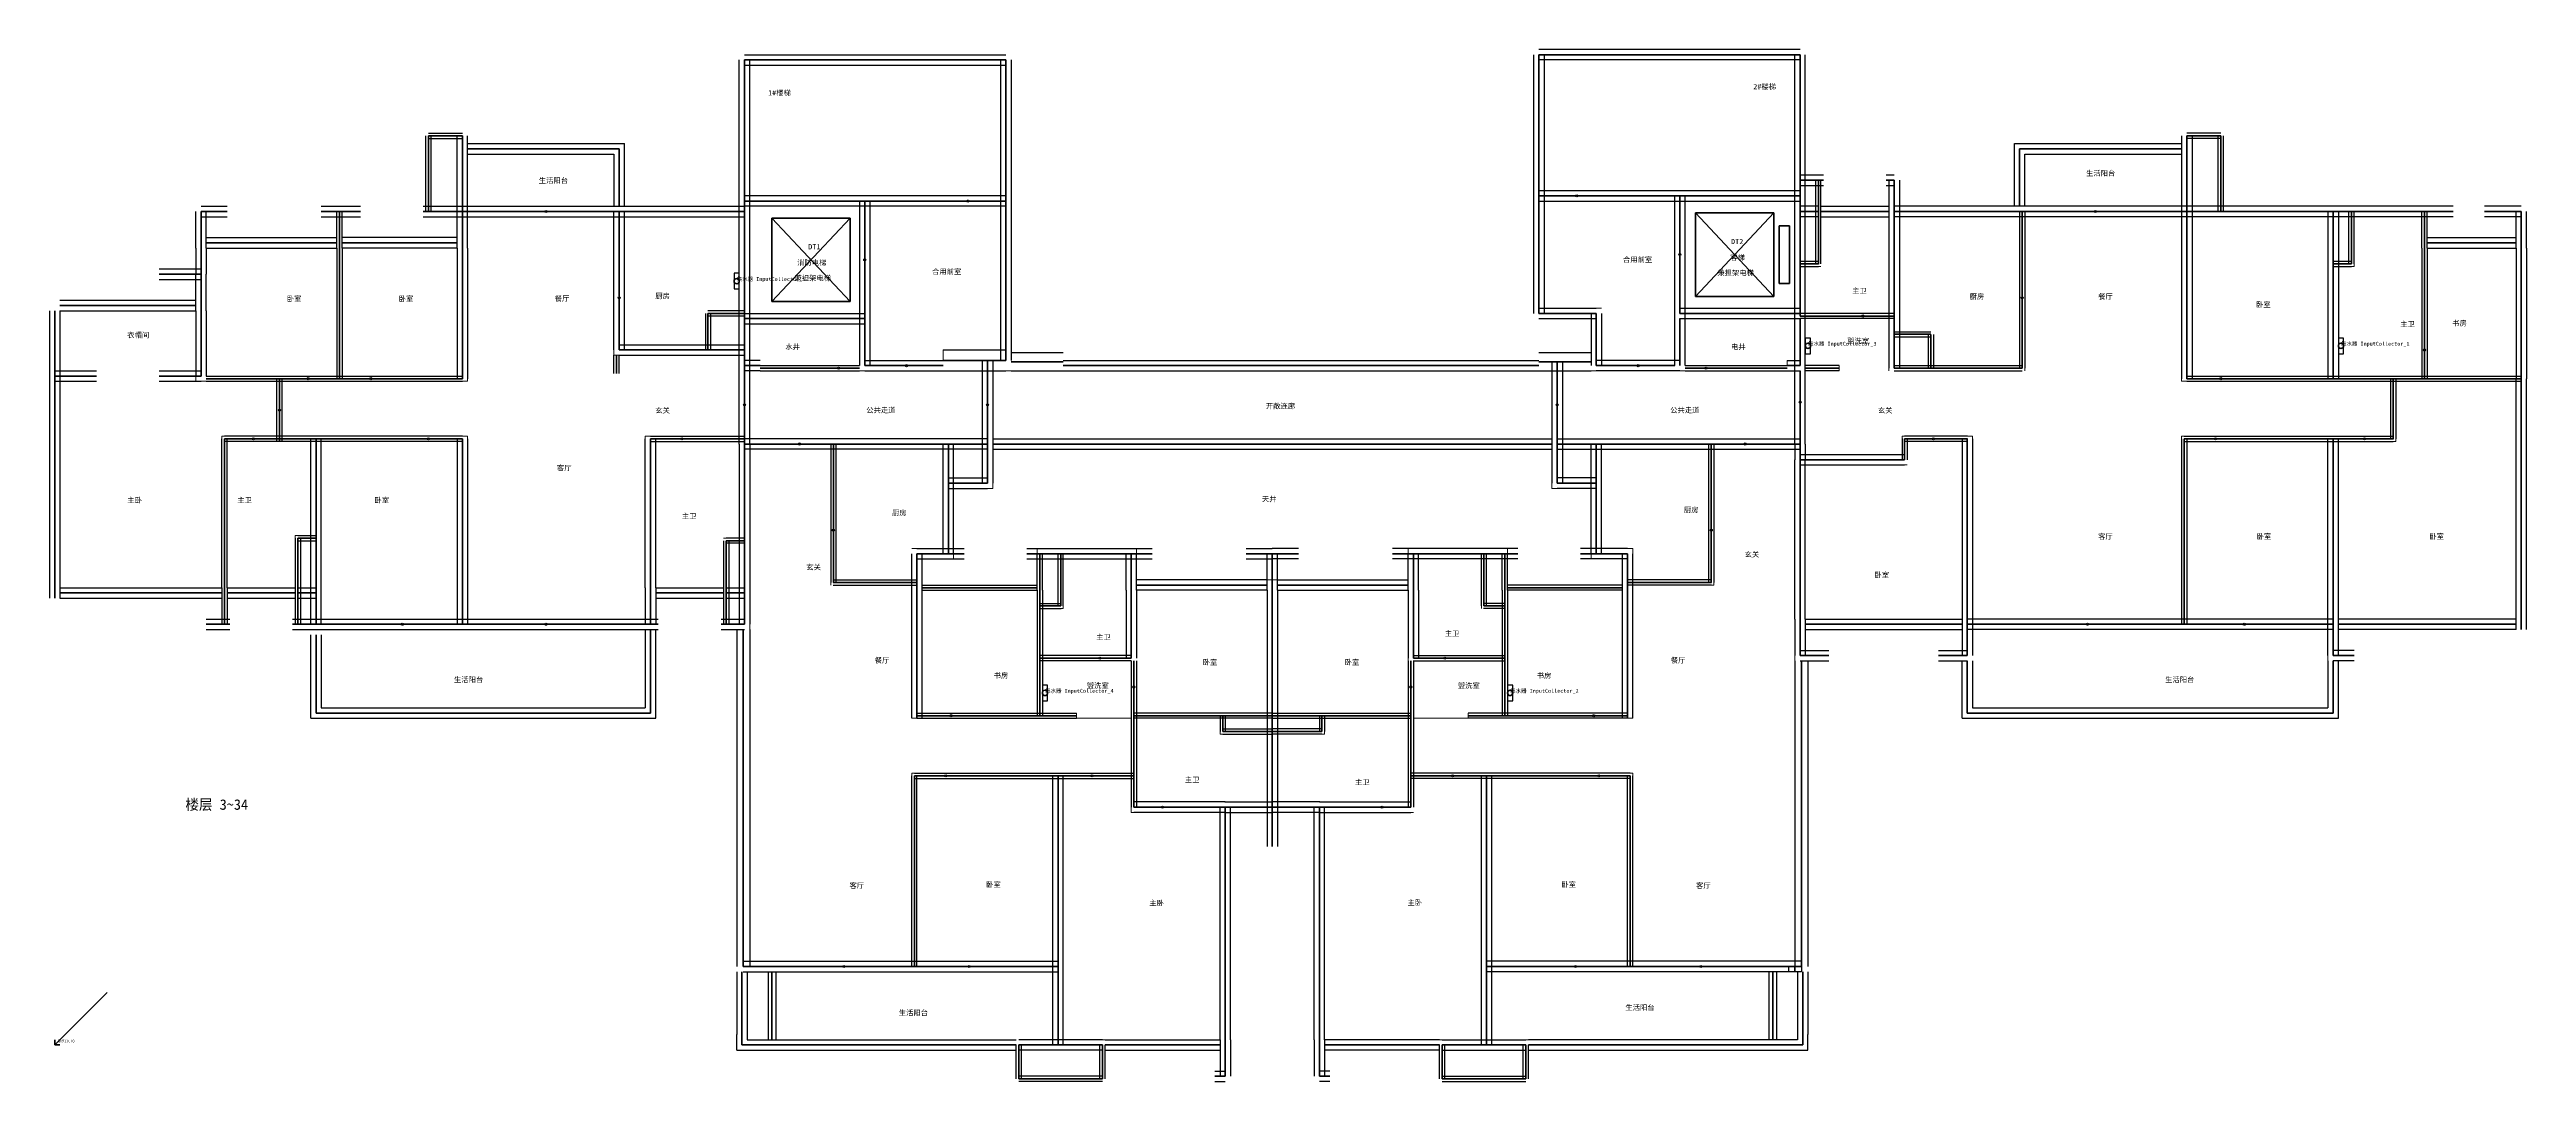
# Model space of a CAD drawing. Header units: metres. Extents: x -2 to 4946, y -14 to 381.
# Drawn here: x 3998 to 4946, y -14 to 381 of the extents above; entities that cross this region are included whole.
import ezdxf

# ---------------------------------------------------------------- set-up
doc = ezdxf.new("R2010")
doc.units = ezdxf.units.M
for name, color, linetype in [('COLLECTORS', 6, 'Continuous'), ('DOORS', 2, 'Continuous'), ('HEATING_PIPES', 5, 'Continuous'), ('ROOMS', 4, 'Continuous'), ('TEXT', 7, 'Continuous'), ('WALLS', 1, 'Continuous')]:
    doc.layers.add(name, color=color, linetype=linetype)

# ---------------------------------------------------------------- blocks, each defined once
blk = doc.blocks.new('FLOOR_3~34')
at = {"color": 2, "lineweight": 35}
for q in [(0, 2), (2, 0)]:
    blk.add_line((0, 0), q, dxfattribs=at)
at = {"layer": 'COLLECTORS', "lineweight": 25}
for p, q in [((262, 295.34), (260.01, 295.34)), ((260.01, 295.34), (260.01, 289.34)), ((262, 289.34), (262, 295.34)), ((260.01, 289.34), (262, 289.34)), ((671.99, 270.57), (670, 270.57)), ((670, 270.57), (670, 264.57)), ((671.99, 264.57), (671.99, 270.57)), ((875.99, 270.57), (874, 270.57)), ((874, 270.57), (874, 264.57)), ((875.99, 264.57), (875.99, 270.57)), ((670, 264.57), (671.99, 264.57)), ((874, 264.57), (875.99, 264.57)), ((379.99, 137.71), (378, 137.71)), ((378, 137.71), (378, 131.72)), ((379.99, 131.72), (379.99, 137.71)), ((557.99, 137.71), (556, 137.71)), ((556, 137.71), (556, 131.72)), ((557.99, 131.72), (557.99, 137.71)), ((378, 131.72), (379.99, 131.72)), ((556, 131.72), (557.99, 131.72))]:
    blk.add_line(p, q, dxfattribs=at)
at = {"layer": 'COLLECTORS', "lineweight": 35}
for centre in [(261, 292.34), (671, 267.57), (875, 267.57), (379, 134.72), (557, 134.72)]:
    blk.add_circle(centre, 1, dxfattribs=at)
at = {"layer": 'DOORS', "color": 2, "lineweight": 35}
for p, q in [((359.98, 323), (338.98, 323)), ((572, 325), (593, 325)), ((170, 319), (206, 319)), ((622, 291.5), (622, 313.5)), ((802, 319), (760, 319)), ((310, 311.47), (310, 289.47)), ((216, 270), (216, 302)), ((753, 302), (753, 270)), ((700, 279), (684, 279)), ((907, 274), (907, 258)), ((264, 234), (264, 256)), ((292, 259), (308, 259)), ((314.01, 260), (338.01, 260)), ((357, 256), (357, 234)), ((575, 256), (575, 234)), ((618.01, 260), (594.01, 260)), ((624, 259), (640, 259)), ((668, 235), (668, 257)), ((86, 234), (86, 252)), ((88, 255), (106, 255)), ((112, 255), (130, 255)), ((820, 255), (838, 255)), ((84, 232), (68, 232)), ((152, 232), (134, 232)), ((232, 232), (248, 232)), ((296, 230), (274, 230)), ((636, 230), (658, 230)), ((728, 232), (710, 232)), ((818, 232), (836, 232)), ((875, 232), (893, 232)), ((298, 213), (298, 181)), ((634, 213), (634, 181)), ((115, 161), (151, 161)), ((164, 161), (212, 161)), ((806, 161), (750, 161)), ((856, 161), (820, 161)), ((408, 148), (392, 148)), ((413, 146), (413, 128)), ((519, 146), (519, 128)), ((524, 148), (540, 148)), ((334, 126), (352, 126)), ((598, 126), (580, 126)), ((332, 103), (350, 103)), ((388, 103), (406, 103)), ((544, 103), (526, 103)), ((600, 103), (582, 103)), ((432, 91), (416, 91)), ((500, 91), (516, 91)), ((278, 30), (326, 30)), ((332, 30), (368, 30)), ((600, 30), (564, 30)), ((654, 30), (606, 30))]:
    blk.add_line(p, q, dxfattribs=at)
at = {"layer": 'DOORS', "color": 2}
for centre in [(349.48, 323), (582.5, 325), (188, 319), (781, 319), (310, 300.47), (622, 302.5), (216, 286), (753, 286), (692, 279), (907, 266), (300, 259), (326.01, 260), (606.01, 260), (632, 259), (97, 255), (121, 255), (829, 255), (86, 243), (264, 245), (357, 245), (575, 245), (668, 246), (76, 232), (143, 232), (240, 232), (285, 230), (647, 230), (719, 232), (827, 232), (884, 232), (298, 197), (634, 197), (133, 161), (188, 161), (778, 161), (838, 161), (400, 148), (532, 148), (413, 137), (519, 137), (343, 126), (589, 126), (341, 103), (397, 103), (535, 103), (591, 103), (424, 91), (508, 91), (302, 30), (350, 30), (582, 30), (630, 30)]:
    blk.add_circle(centre, 0.4, dxfattribs=at)
at = {"layer": 'HEATING_PIPES', "lineweight": 30}
blk.add_line((0, 0), (20, 20), dxfattribs=at)
at = {"layer": 'ROOMS', "color": 4, "lineweight": 20}
for points in [[(266, 325), (362, 325), (362, 375), (266, 375)], [(570, 327), (570, 377), (666, 377), (666, 327)], [(214, 321), (214, 341), (158, 341), (158, 321)], [(754, 341), (814, 341), (814, 321), (754, 321)], [(592, 262), (620, 262), (620, 323), (570, 323), (569.99, 282), (592, 282)], [(624, 282), (624, 323), (666, 323), (666, 282)], [(624, 282), (624, 323), (666, 323), (666, 282)], [(624, 282), (624, 323), (666, 323), (666, 282)], [(87, 233), (158, 233), (158, 163), (226, 163), (226, 233), (262, 233), (262, 264), (214, 264), (214, 317), (158, 317), (158, 254), (87, 254)], [(87, 233), (158, 233), (158, 163), (226, 163), (226, 233), (262, 233), (262, 264), (214, 264), (214, 317), (158, 317), (158, 254), (87, 254)], [(87, 233), (158, 233), (158, 163), (226, 163), (226, 233), (262, 233), (262, 264), (214, 264), (214, 317), (158, 317), (158, 254), (87, 254)], [(218, 268), (218, 317), (262, 317), (262, 268)], [(308, 280), (308, 321), (266, 321), (266, 280)], [(308, 280), (308, 321), (266, 321), (266, 280)], [(308, 280), (308, 321), (266, 321), (266, 280)], [(340, 262), (340, 266), (362, 266), (362, 321), (312, 321), (312, 262)], [(754, 258), (754, 317), (814, 317), (814, 254), (894, 254), (894, 233), (814, 233), (814, 163), (734, 163), (734, 233), (707, 233), (707, 226), (670, 226), (670, 258)], [(754, 258), (754, 317), (814, 317), (814, 254), (894, 254), (894, 233), (814, 233), (814, 163), (734, 163), (734, 233), (707, 233), (707, 226), (670, 226), (670, 258)], [(754, 258), (754, 317), (814, 317), (814, 254), (894, 254), (894, 233), (814, 233), (814, 163), (734, 163), (734, 233), (707, 233), (707, 226), (670, 226), (670, 258)], [(675.98, 317), (702, 317), (702, 280), (670, 280), (670, 298), (675.99, 298)], [(706, 260), (706, 317), (752, 317), (752, 260)], [(870, 256), (870, 317), (818, 317), (818, 256)], [(874, 256), (906, 256), (906, 317), (880, 317), (880, 298), (874, 298)], [(108, 256), (108, 305), (58, 305), (58, 256)], [(154, 256), (154, 305), (110, 305), (110, 256)], [(942, 256), (942, 305), (908, 305), (908, 256)], [(2, 281), (54, 281), (54, 254), (85, 254), (85, 233), (64, 233), (64, 175), (2, 175)], [(2, 281), (54, 281), (54, 254), (85, 254), (85, 233), (64, 233), (64, 175), (2, 175)], [(270.01, 260), (308, 260), (308, 276), (266, 276), (266, 262), (270.01, 262)], [(663, 260), (663, 262), (666, 262), (666, 278), (624, 278), (624, 260)], [(702, 258), (702, 278), (670, 278), (670, 260), (682.9, 260), (682.9, 258)], [(355, 232), (355, 258), (266, 258), (266, 232)], [(359, 258), (573, 258), (573, 232), (359, 232)], [(577, 258), (666, 258), (666, 232), (577, 232)], [(874, 163), (874, 231), (896, 231), (896, 254), (942, 254), (942, 163)], [(92, 175), (92, 195), (98, 195), (98, 231), (66, 231), (66, 175)], [(154, 163), (154, 231), (102, 231), (102, 163)], [(256, 194), (262, 194), (262, 231), (230, 231), (230, 175), (256, 175)], [(297, 176), (297, 228), (266, 228), (266, 32), (328, 32), (328, 104), (412, 104), (412, 125), (328, 125), (328, 176)], [(297, 176), (297, 228), (266, 228), (266, 32), (328, 32), (328, 104), (412, 104), (412, 125), (328, 125), (328, 176)], [(297, 176), (297, 228), (266, 228), (266, 32), (328, 32), (328, 104), (412, 104), (412, 125), (328, 125), (328, 176)], [(328, 190), (340, 190), (340, 228), (299, 228), (299, 178), (328, 178)], [(588, 186), (588, 213), (573, 213), (573, 228), (359, 228), (359, 213), (344, 213), (344, 186), (332, 186), (332, 176), (376, 176), (376, 190), (414, 190), (414, 178), (518, 178), (518, 190), (556, 190), (556, 176), (600, 176), (600, 186)], [(666, 32), (666, 228), (635, 228), (635, 176), (604, 176), (604, 125), (520, 125), (520, 104), (604, 104), (604, 32)], [(666, 32), (666, 228), (635, 228), (635, 176), (604, 176), (604, 125), (520, 125), (520, 104), (604, 104), (604, 32)], [(666, 32), (666, 228), (635, 228), (635, 176), (604, 176), (604, 125), (520, 125), (520, 104), (604, 104), (604, 32)], [(633, 178), (633, 228), (592, 228), (592, 190), (604, 190), (604, 178)], [(709, 231), (730, 231), (730, 163), (670, 163), (670, 222), (709, 222)], [(816, 231), (870, 231), (870, 163), (816, 163)], [(378, 167), (386, 167), (386, 186), (410, 186), (410, 149), (378, 149)], [(546, 167), (546, 186), (522, 186), (522, 149), (554, 149), (554, 167)], [(376, 127), (376, 174), (332, 174), (332, 127)], [(414, 127), (464, 127), (464, 174), (414, 174)], [(518, 127), (518, 174), (468, 174), (468, 127)], [(556, 127), (600, 127), (600, 174), (556, 174)], [(102, 129), (226, 129), (226, 159), (102, 159)], [(734, 129), (870, 129), (870, 159), (734, 159)], [(412, 125), (412, 147), (378, 147), (378, 127), (391, 127), (391, 125)], [(519.95, 147), (554, 147), (554, 127), (541, 127), (541, 125), (519.95, 125)], [(414, 125), (445.98, 125), (446, 119), (464, 119), (464, 93), (414, 93)], [(468, 119), (486, 119), (486.02, 125), (518, 125), (518, 93), (468, 93)], [(330, 32), (382, 32), (382, 102), (330, 102)], [(386, 2), (446, 2), (446, 89), (412, 89), (412, 102), (386, 102)], [(520, 102), (546, 102), (546, 2), (486, 2), (486, 89), (520, 89)], [(602, 32), (602, 102), (550, 102), (550, 32)], [(276, 2), (276, 28), (382, 28), (382, 2)], [(550, 2), (656, 2), (656, 28), (550, 28)]]:
    blk.add_lwpolyline(points, dxfattribs=at)
at = {"layer": 'WALLS', "lineweight": 25}
for p, q in [((668, 381), (568, 381)), ((262, 323), (262, 377)), ((264, 379), (364, 379)), ((264, 375), (364, 375)), ((266, 323), (266, 377)), ((362, 377), (362, 323)), ((366, 377), (366, 323)), ((566, 379), (566, 325)), ((668, 377), (568, 377)), ((570, 379), (570, 325)), ((666, 331), (666, 379)), ((670, 331), (670, 379)), ((142, 319), (142, 348)), ((143, 349), (156, 349)), ((143, 347), (156, 347)), ((144, 319), (144, 348)), ((154, 319), (154, 348)), ((158, 319), (158, 348)), ((158, 345), (218, 345)), ((218, 321), (218, 345)), ((750, 321), (750, 345)), ((750, 345), (814, 345)), ((814, 348), (814, 319)), ((829, 349), (816, 349)), ((829, 347), (816, 347)), ((818, 348), (818, 319)), ((828, 319), (828, 348)), ((830, 319), (830, 348)), ((158, 341), (214, 341)), ((214, 341), (214, 321)), ((668, 333), (674.98, 333)), ((674.98, 333), (677, 333)), ((701, 333), (704, 333)), ((754, 321), (754, 341)), ((754, 341), (814, 341)), ((262, 319), (262, 323)), ((310, 325), (264, 325)), ((266, 319), (266, 323)), ((308, 322.95), (308, 278)), ((364, 325), (310, 325)), ((312, 322.95), (312, 278)), ((362, 323), (362, 262)), ((366, 323), (366, 262)), ((566, 325), (565.99, 280)), ((568, 327), (622, 327)), ((568, 323), (622, 323)), ((570, 325), (569.99, 280)), ((620, 280), (620, 324.65)), ((622, 327), (668, 327)), ((622, 323), (668, 323)), ((624, 280), (624, 324.65)), ((666, 325), (666, 331)), ((666, 319), (666, 325.07)), ((668, 329), (674.98, 329)), ((670, 325), (670, 331)), ((670, 319), (670, 325.07)), ((673.98, 319), (673.98, 331)), ((674.98, 329), (677, 329)), ((675.98, 319), (675.98, 331)), ((701, 329), (704, 329)), ((702, 331), (702, 319)), ((706, 331), (706, 319)), ((54, 305), (54, 319)), ((56, 321), (66, 321)), ((56, 317), (66, 317)), ((58, 305), (58, 319)), ((102, 321), (109, 321)), ((102, 317), (109, 317)), ((108, 305), (108, 319)), ((109, 321), (117, 321)), ((109, 317), (117, 317)), ((110, 305), (110, 319)), ((141, 321), (143, 321)), ((141, 317), (143, 317)), ((143, 321), (156, 321)), ((143, 317), (156, 317)), ((154, 305), (154, 319)), ((156, 321), (216, 321)), ((156, 317), (216, 317)), ((158, 305), (158, 319)), ((214, 266), (214, 319)), ((216, 321), (264, 321)), ((216, 317), (264, 317)), ((218, 266), (218, 319)), ((262, 280), (262, 319)), ((310, 321), (264, 321)), ((266, 280), (266, 319)), ((364, 321), (310, 321)), ((666, 299), (666, 319)), ((674.98, 321), (668, 321)), ((674.98, 317), (668, 317)), ((670, 299), (670, 319)), ((673.99, 298.95), (673.98, 319)), ((675.99, 298.95), (675.98, 319)), ((676, 321), (702, 321)), ((676, 317), (702, 317)), ((702, 319), (702, 279)), ((753, 321), (704, 321)), ((753, 317), (704, 317)), ((706, 319), (706, 279)), ((752, 319), (752, 259)), ((816, 321), (753, 321)), ((816, 317), (753, 317)), ((754, 319), (754, 259)), ((814, 319), (814, 255)), ((829, 321), (816, 321)), ((829, 317), (816, 317)), ((818, 319), (818, 255)), ((872, 321), (829, 321)), ((872, 317), (829, 317)), ((870, 319), (870, 299)), ((879, 321), (872, 321)), ((879, 317), (872, 317)), ((874, 319), (874, 299)), ((878, 298.99), (878, 319)), ((907, 321), (879, 321)), ((907, 317), (879, 317)), ((880, 298.99), (880, 319)), ((906, 305), (906, 319)), ((918, 321), (907, 321)), ((918, 317), (907, 317)), ((908, 305), (908, 319)), ((944, 321), (930, 321)), ((944, 317), (930, 317)), ((942, 305), (942, 319)), ((946, 305), (946, 319)), ((54, 305), (54, 295)), ((58, 309), (108, 309)), ((58, 305), (58, 295)), ((58, 305), (108, 305)), ((108, 305), (108, 255)), ((154, 309), (110, 309)), ((110, 305), (110, 255)), ((154, 305), (110, 305)), ((154, 305), (154.01, 255)), ((158, 305), (158.01, 255)), ((906, 305), (906, 255)), ((908, 309), (942, 309)), ((908, 305), (908, 255)), ((908, 305), (942, 305)), ((942, 305), (942, 255)), ((946, 305), (946, 255)), ((40, 297), (56, 297)), ((54, 281), (54, 295)), ((58, 281), (58, 295)), ((666, 280), (666, 299)), ((668, 300), (674.99, 300)), ((668, 298), (674.99, 298)), ((670, 280), (670, 299)), ((870, 299), (870, 255)), ((872, 300), (879, 300)), ((872, 298), (879, 298)), ((874, 299), (874, 255)), ((2, 285), (54, 285)), ((40, 293), (56, 293)), ((-2, 281), (-2, 256)), ((2, 281), (2, 256)), ((2, 281), (54, 281)), ((54, 281), (54, 256)), ((58, 281), (58, 256)), ((249, 280), (249, 266.19)), ((264, 281), (250, 281)), ((264, 279), (250, 279)), ((251, 280), (251, 266.19)), ((262, 278), (262, 280)), ((262, 266), (262, 278)), ((264, 280), (309.77, 280)), ((264, 276), (309.77, 276)), ((266, 278), (266, 280)), ((266, 266), (266, 278)), ((308, 278), (308, 260)), ((312, 278), (312, 260)), ((568, 282), (590, 282)), ((568, 278), (590, 278)), ((588, 280), (588, 260)), ((592, 280), (592, 260)), ((620, 260), (620, 280)), ((622, 282), (668, 282)), ((622, 278), (668, 278)), ((624, 260), (624, 280)), ((666, 279), (666, 280)), ((666, 260), (666, 279)), ((704, 280), (668, 280)), ((704, 278), (668, 278)), ((670, 279), (670, 280)), ((670, 260), (670, 279)), ((702, 279), (702, 272)), ((706, 279), (706, 272)), ((216, 268), (250, 268)), ((250, 268), (264, 268)), ((262, 260), (262, 266)), ((266, 260), (266, 266)), ((340, 266), (357, 266)), ((357, 266), (364, 266)), ((702, 272), (702, 259)), ((704, 273), (718.01, 273)), ((704, 271), (718.01, 271)), ((706, 272), (706, 259)), ((717.01, 271.89), (717.01, 258.89)), ((719.01, 271.89), (719.01, 258.89)), ((-2, 256), (-2, 171)), ((0, 258), (16, 258)), ((2, 256), (2, 171)), ((40, 258), (56, 258)), ((58, 256), (86, 256)), ((86, 256), (109, 256)), ((109, 256), (156.01, 256)), ((214, 257), (214, 264)), ((216, 257), (216, 264)), ((216, 264), (250, 264)), ((250, 264), (264, 264)), ((262, 232), (262, 260)), ((270.01, 262), (264, 262)), ((270.01, 258), (264, 258)), ((266, 232), (266, 260)), ((270.01, 260), (308.01, 260)), ((270.01, 258), (308.01, 258)), ((310, 262), (340, 262)), ((310, 258), (340, 258)), ((340, 258), (357, 258)), ((355, 262), (355, 230)), ((357, 258), (364, 258)), ((359, 262), (359, 230)), ((366, 265), (386, 265)), ((366, 258), (386, 258)), ((386, 262), (568, 262)), ((386, 258), (568, 258)), ((568, 265), (575, 265)), ((568, 258), (575, 258)), ((573, 261.5), (573, 230)), ((575, 265), (588, 265)), ((575, 258), (588, 258)), ((577, 261.5), (577, 230)), ((622, 262), (590, 262)), ((622, 258), (590, 258)), ((624, 260), (663, 260)), ((624, 258), (663, 258)), ((663, 262), (668, 262)), ((663, 258), (668, 258)), ((666, 230), (666, 260)), ((683, 260), (670, 260)), ((670, 230), (670, 260)), ((683, 258), (670, 258)), ((704, 260), (718.01, 260)), ((704, 258), (718.01, 258)), ((718.01, 260), (753.02, 260)), ((718.01, 258), (753.02, 258)), ((816, 256), (872, 256)), ((872, 256), (895, 256)), ((895, 256), (907, 256)), ((907, 256), (944, 256)), ((0, 254), (16, 254)), ((40, 254), (56, 254)), ((58, 254), (86, 254)), ((85, 232), (85, 255)), ((86, 254), (109, 254)), ((87, 232), (87, 255)), ((109, 254), (156.01, 254)), ((816, 254), (872, 254)), ((872, 254), (895, 254)), ((894, 254.96), (894, 231.96)), ((895, 254), (907, 254)), ((896, 254.96), (896, 231.96)), ((907, 254), (944, 254)), ((942, 159), (942, 255)), ((946, 159), (946, 255)), ((64, 175), (64, 232)), ((86, 233), (65, 233)), ((86, 231), (65, 231)), ((66, 175), (66, 232)), ((85, 231), (85, 232)), ((100, 233), (86, 233)), ((100, 231), (86, 231)), ((87, 231), (87, 232)), ((98, 194), (98, 232)), ((156, 233), (100, 233)), ((156, 231), (100, 231)), ((102, 194), (102, 232)), ((154, 232), (154, 161)), ((158, 232), (158, 161)), ((226, 175), (226, 232)), ((228, 233), (264, 233)), ((228, 231), (264, 231)), ((230, 175), (230, 232)), ((262, 230), (262, 232)), ((262, 230), (262, 193)), ((298, 232), (264, 232)), ((298, 228), (264, 228)), ((266, 230), (266, 232)), ((266, 230), (266, 193)), ((297, 230), (297, 177)), ((342, 232), (298, 232)), ((342, 228), (298, 228)), ((299, 230), (299, 177)), ((340, 215), (340, 230)), ((357, 232), (342, 232)), ((357, 228), (342, 228)), ((344, 215), (344, 230)), ((355, 230), (355, 215)), ((359, 232), (573, 232)), ((359, 230), (359, 215)), ((359, 228), (573, 228)), ((573, 230), (573, 215)), ((575, 232), (590, 232)), ((575, 228), (590, 228)), ((577, 230), (577, 215)), ((588, 215), (588, 230)), ((590, 232), (634, 232)), ((590, 228), (634, 228)), ((592, 215), (592, 230)), ((633, 230), (633, 177)), ((634, 232), (668, 232)), ((634, 228), (668, 228)), ((635, 230), (635, 177)), ((666, 230), (666, 224)), ((670, 230), (670, 224)), ((707, 232.07), (707, 223.99)), ((732.11, 233), (708, 233)), ((732.11, 231), (708, 231)), ((709, 232.07), (709, 223.99)), ((730, 232), (730, 161)), ((734, 232), (734, 161)), ((814, 232.01), (814, 161)), ((815, 233), (872, 233)), ((815, 231), (872, 231)), ((816, 232.01), (816, 161)), ((870, 161), (870, 232)), ((872, 233), (895, 233)), ((872, 231), (895, 231)), ((874, 161), (874, 232)), ((666, 163), (666, 224)), ((668, 226), (708, 226)), ((668, 222), (708, 222)), ((670, 163), (670, 224)), ((340, 188), (340, 215)), ((342, 217), (357, 217)), ((342, 213), (357, 213)), ((344, 188), (344, 215)), ((590, 217), (575, 217)), ((590, 213), (575, 213)), ((588, 188), (588, 215)), ((592, 188), (592, 215)), ((92, 194), (92, 173)), ((93, 195), (100, 195)), ((93, 193), (100, 193)), ((94, 194), (94, 173)), ((98, 173), (98, 194)), ((102, 173), (102, 194)), ((256, 193), (256, 173)), ((264, 194), (257, 194)), ((264, 192), (257, 192)), ((258, 193), (258, 173)), ((262, 193), (262, 173)), ((266, 193), (266, 173)), ((330, 190), (342, 190)), ((342, 190), (348, 190)), ((372, 190), (377, 190)), ((377, 190), (385, 190)), ((385, 190), (412, 190)), ((412, 190), (420, 190)), ((456, 190), (466, 190)), ((476, 190), (466, 190)), ((520, 190), (512, 190)), ((547, 190), (520, 190)), ((555, 190), (547, 190)), ((559.98, 190), (555, 190)), ((590, 190), (583.98, 190)), ((602, 190), (590, 190)), ((328, 177), (328, 188)), ((330, 186), (342, 186)), ((332, 177), (332, 188)), ((342, 186), (348, 186)), ((372, 186), (377, 186)), ((376, 174), (376, 188)), ((377, 186), (385, 186)), ((378, 174), (378, 188)), ((384, 168), (384, 188)), ((385, 186), (412, 186)), ((386, 168), (386, 188)), ((410, 174), (410, 188)), ((412, 186), (420, 186)), ((414, 174), (414, 188)), ((456, 186), (466, 186)), ((464, 174), (464, 188)), ((476, 186), (466, 186)), ((468, 174), (468, 188)), ((520, 186), (512, 186)), ((518, 174), (518, 188)), ((547, 186), (520, 186)), ((522, 174), (522, 188)), ((546, 168), (546, 188)), ((555, 186), (547, 186)), ((548, 168), (548, 188)), ((554, 174), (554, 188)), ((559.98, 186), (555, 186)), ((556, 174), (556, 188)), ((590, 186), (583.98, 186)), ((602, 186), (590, 186)), ((600, 177), (600, 188)), ((604, 177), (604, 188)), ((2, 175), (64, 175)), ((2, 171), (64, 171)), ((64, 175), (64, 161)), ((66, 175), (92, 175)), ((66, 175), (66, 161)), ((66, 171), (92, 171)), ((92, 173), (92, 161)), ((93, 175), (100, 175)), ((93, 171), (100, 171)), ((94, 173), (94, 161)), ((98, 161), (98, 173)), ((102, 161), (102, 173)), ((226, 175), (226, 161)), ((230, 175), (256, 175)), ((230, 175), (230, 161)), ((230, 171), (256, 171)), ((256, 173), (256, 161)), ((256.95, 175), (264, 175)), ((256.95, 171), (264, 171)), ((258, 173), (258, 161)), ((262, 173), (262, 161)), ((266, 173), (266, 161)), ((297.92, 178), (330, 178)), ((297.92, 176), (330, 176)), ((328, 126), (328, 177)), ((332, 126), (332, 177)), ((332, 176), (376, 176)), ((332, 174), (376, 174)), ((376, 174), (376, 168)), ((378, 174), (378, 168)), ((410, 174), (410, 148)), ((464, 178), (414, 178)), ((414, 174), (414, 148)), ((464, 174), (414, 174)), ((464, 174), (464, 126)), ((468, 178), (518, 178)), ((468, 174), (468, 126)), ((468, 174), (518, 174)), ((518, 174), (518, 148)), ((522, 174), (522, 148)), ((554, 174), (554, 168)), ((600, 176), (556, 176)), ((556, 174), (556, 168)), ((600, 174), (556, 174)), ((600, 126), (600, 177)), ((634.08, 178), (602, 178)), ((634.08, 176), (602, 176)), ((604, 126), (604, 177)), ((58, 163), (65, 163)), ((65, 163), (67, 163)), ((91, 163), (93, 163)), ((93, 163), (100, 163)), ((100, 163), (156, 163)), ((156, 163), (228, 163)), ((228, 163), (231, 163)), ((255, 163), (257, 163)), ((257, 163), (264, 163)), ((376, 168), (376, 148)), ((377.02, 169), (385.12, 169)), ((377.02, 167), (385.12, 167)), ((378, 168), (378, 148)), ((554.98, 169), (546.88, 169)), ((554.98, 167), (546.88, 167)), ((554, 168), (554, 148)), ((556, 168), (556, 148)), ((666, 163), (666, 149)), ((670, 163), (730, 163)), ((670, 163), (670, 149)), ((815, 163), (732, 163)), ((872, 163), (815, 163)), ((942, 163), (874, 163)), ((58, 159), (65, 159)), ((65, 159), (67, 159)), ((91, 159), (93, 159)), ((93, 159), (100, 159)), ((98, 125), (98, 157)), ((100, 159), (156, 159)), ((102, 157), (102, 129)), ((156, 159), (228, 159)), ((226, 159), (226, 129)), ((228, 159), (231, 159)), ((230, 125), (229.99, 159)), ((255, 159), (257, 159)), ((257, 159), (264, 159)), ((261, 159), (261, 30)), ((266, 159), (266, 30)), ((670, 159), (730, 159)), ((730, 161), (730, 149)), ((815, 159), (732, 159)), ((734, 161), (734, 149)), ((872, 159), (815, 159)), ((870, 149), (870, 161)), ((874, 149), (874, 161)), ((942, 159), (874, 159)), ((376, 148), (376, 126)), ((412, 149), (377, 149)), ((412, 147), (377, 147)), ((378, 148), (378, 126)), ((412, 147), (412, 126)), ((414, 147), (414, 126)), ((518, 147), (518, 126)), ((520, 149), (555, 149)), ((520, 147), (520, 126)), ((520, 147), (555, 147)), ((554, 148), (554, 126)), ((556, 148), (556, 126)), ((666, 147), (666, 30)), ((668, 151), (679, 151)), ((668, 147), (679, 147)), ((671, 147), (671, 30)), ((721, 151), (732, 151)), ((721, 147), (732, 147)), ((730, 125), (730, 147)), ((734, 147), (734, 129)), ((870, 147), (870, 129)), ((880, 151), (872, 151)), ((880, 147), (872, 147)), ((874, 125), (874, 147)), ((98, 125), (230, 125)), ((102, 129), (226, 129)), ((328, 125), (328, 126)), ((330, 127), (377, 127)), ((330, 125), (377, 125)), ((332, 125), (332, 126)), ((377, 127), (391, 127)), ((377, 125), (391, 125)), ((412, 126), (412, 103)), ((446.98, 127), (412.96, 127)), ((446.98, 125), (412.96, 125)), ((414, 126), (414, 103)), ((445.98, 126.03), (446, 119.92)), ((466, 127), (446.98, 127)), ((466, 125), (446.98, 125)), ((447.98, 126.04), (448, 119.92)), ((464, 126), (464, 120)), ((466.21, 127), (485.02, 127)), ((466.21, 125), (485.02, 125)), ((468, 126), (468, 120)), ((484.02, 126.04), (484, 119.92)), ((485.02, 127), (519.04, 127)), ((485.02, 125), (519.04, 125)), ((486.02, 126.03), (486, 119.92)), ((518, 126), (518, 103)), ((520, 126), (520, 103)), ((555, 127), (541, 127)), ((555, 125), (541, 125)), ((602, 127), (555, 127)), ((602, 125), (555, 125)), ((600, 125), (600, 126)), ((604, 125), (604, 126)), ((730, 125), (874, 125)), ((734, 129), (870, 129)), ((447, 121), (466, 121)), ((447, 119), (466, 119)), ((464, 120), (464, 91)), ((485, 121), (466, 121)), ((485, 119), (466, 119)), ((468, 120), (468, 91)), ((328, 30), (328, 103)), ((329, 104), (384, 104)), ((329, 102), (384, 102)), ((330, 30), (330, 103)), ((382, 30), (382, 103)), ((384, 104), (413, 104)), ((384, 102), (413, 102)), ((386, 30), (386, 103)), ((412, 103), (412, 91)), ((414, 103), (414, 91)), ((518, 103), (518, 91)), ((548, 104), (519, 104)), ((548, 102), (519, 102)), ((520, 103), (520, 91)), ((546, 30), (546, 103)), ((603, 104), (548, 104)), ((603, 102), (548, 102)), ((550, 30), (550, 103)), ((602, 30), (602, 103)), ((604, 30), (604, 103)), ((448, 93), (413, 93)), ((448, 89), (413, 89)), ((446, 2), (446, 91)), ((447.82, 93), (466, 93)), ((447.82, 89), (466, 89)), ((450, 2), (450, 91)), ((464, 91), (464, 76)), ((484.18, 93), (466, 93)), ((484.18, 89), (466, 89)), ((468, 91), (468, 76)), ((482, 2), (482, 91)), ((484, 93), (519, 93)), ((484, 89), (519, 89)), ((486, 2), (486, 91)), ((263.5, 32), (329, 32)), ((329, 32), (384, 32)), ((382, 0), (382, 30)), ((386, 0), (386, 30)), ((546, 0), (546, 30)), ((603, 32), (548, 32)), ((550, 0), (550, 30)), ((666, 32), (603, 32)), ((663.5, 30), (663.5, 28)), ((668.5, 32), (666, 32)), ((668.5, 30), (668.5, 28)), ((261, 28), (261, 4)), ((263.5, 28), (329, 28)), ((265, 28), (265, 4)), ((273, 28), (272.99, 2)), ((276, 28), (276, 2)), ((329, 28), (384, 28)), ((603, 28), (548, 28)), ((666, 28), (603, 28)), ((656, 28), (656, 2)), ((659, 28), (659.01, 2)), ((668.5, 28), (666, 28)), ((667, 28), (667, 4)), ((671, 28), (671, 4)), ((261, -2), (261, 4)), ((265, 4), (265, 2)), ((265, 2), (368, 2)), ((368, -12.99), (368, 0)), ((384, 2), (369, 2)), ((370, -12.99), (370, 0)), ((401, 2), (384, 2)), ((400, -13), (400, 0)), ((402, 2), (446, 2)), ((402, -13), (402, 0)), ((446, 2), (446, -12)), ((450, 2), (450, -12)), ((482, 2), (482, -12)), ((530, 2), (486, 2)), ((486, 2), (486, -12)), ((530, -13), (530, 0)), ((531, 2), (548, 2)), ((532, -13), (532, 0)), ((548, 2), (563, 2)), ((562, -12.99), (562, 0)), ((667, 2), (564, 2)), ((564, -12.99), (564, 0)), ((667, 4), (667, 2)), ((671, -2), (671, 4)), ((261, -2), (368, -2)), ((384, -2), (369, -2)), ((401, -2), (384, -2)), ((402, -2), (446, -2)), ((530, -2), (486, -2)), ((531, -2), (548, -2)), ((548, -2), (563, -2)), ((564, -2), (671, -2)), ((401, -12), (369, -12)), ((401, -14), (369, -14)), ((444, -10), (448, -10)), ((444, -14), (448, -14)), ((488, -10), (484, -10)), ((488, -14), (484, -14)), ((531, -12), (563, -12)), ((531, -14), (563, -14))]:
    blk.add_line(p, q, dxfattribs=at)
at = {"layer": 'WALLS', "lineweight": 40}
for p, q in [((264, 323), (264, 377)), ((264, 377), (364, 377)), ((364, 377), (364, 323)), ((568, 379), (568, 325)), ((668, 379), (568, 379)), ((668, 331), (668, 379)), ((143, 348), (156, 348)), ((143, 319), (143, 348)), ((156, 319), (156, 348)), ((158, 343), (216, 343)), ((216, 321), (216, 343)), ((752, 321), (752, 343)), ((752, 343), (814, 343)), ((816, 348), (816, 319)), ((829, 348), (816, 348)), ((829, 319), (829, 348)), ((310, 323), (264, 323)), ((264, 319), (264, 323)), ((364, 323), (310, 323)), ((310, 322.9), (310, 278)), ((364, 323), (364, 262)), ((568, 325), (568, 280)), ((568, 325), (622, 325)), ((622, 325), (668, 325)), ((622, 280), (622, 324.6)), ((668, 331), (675, 331)), ((668, 325), (668, 331)), ((668, 319), (668, 325)), ((675, 319), (675, 331)), ((675, 331), (677, 331)), ((701, 331), (704, 331)), ((704, 331), (704, 319)), ((56, 319), (66, 319)), ((56, 305), (56, 319)), ((102, 319), (109, 319)), ((109, 319), (117, 319)), ((109, 305), (109, 319)), ((141, 319), (143, 319)), ((143, 319), (156, 319)), ((156, 319), (216, 319)), ((156, 305), (156, 319)), ((216, 266), (216, 319)), ((216, 319), (264, 319)), ((264, 280), (264, 319)), ((668, 299), (668, 319)), ((675, 319), (668, 319)), ((675, 298.9), (675, 319)), ((676, 319), (702, 319)), ((753, 319), (704, 319)), ((704, 319), (704, 279)), ((753, 319), (753, 259)), ((816, 319), (753, 319)), ((829, 319), (816, 319)), ((816, 319), (816, 255)), ((872, 319), (829, 319)), ((879, 319), (872, 319)), ((872, 319), (872, 299)), ((879, 299), (879, 319)), ((907, 319), (879, 319)), ((918, 319), (907, 319)), ((907, 305), (907, 319)), ((944, 319), (930, 319)), ((944, 305), (944, 319)), ((56, 305), (56, 295)), ((58, 307), (108, 307)), ((109, 305), (109, 255)), ((154, 307), (110, 307)), ((156, 305), (156, 255)), ((907, 305), (907, 255)), ((908, 307), (942, 307)), ((944, 305), (944, 255)), ((40, 295), (56, 295)), ((56, 281), (56, 295)), ((668, 299), (675, 299)), ((668, 280), (668, 299)), ((872, 299), (872, 255)), ((872, 299), (879, 299)), ((0, 281), (0, 256)), ((2, 283), (54, 283)), ((56, 281), (56, 256)), ((250, 280), (250, 266.2)), ((264, 280), (250, 280)), ((264, 278), (264, 280)), ((264, 278), (309.8, 278)), ((264, 266), (264, 278)), ((310, 278), (310, 260)), ((568, 280), (590, 280)), ((590, 280), (590, 260)), ((622, 280), (668, 280)), ((622, 260), (622, 278)), ((668, 279), (668, 280)), ((704, 279), (668, 279)), ((668, 260), (668, 278)), ((704, 279), (704, 272)), ((216, 266), (250, 266)), ((250, 266), (264, 266)), ((264, 260), (264, 266)), ((704, 272), (704, 259)), ((704, 272), (718, 272)), ((718, 271.9), (718, 258.9)), ((0, 256), (0, 171)), ((0, 256), (16, 256)), ((40, 256), (56, 256)), ((215, 257), (215, 264)), ((264, 232), (264, 260)), ((270, 260), (264, 260)), ((270, 259), (308, 259)), ((310, 260), (340, 260)), ((340, 262), (357, 262)), ((357, 262), (364, 262)), ((357, 262), (357, 230)), ((366, 261.5), (386, 261.5)), ((386, 260), (568, 260)), ((568, 261.5), (575, 261.5)), ((575, 261.5), (588, 261.5)), ((575, 261.5), (575, 230)), ((620, 260), (590, 260)), ((624, 259), (663, 259)), ((663, 260), (668, 260)), ((668, 230), (668, 258)), ((683, 259), (670, 259)), ((704, 259), (718, 259)), ((718, 259), (753, 259)), ((58, 255), (86, 255)), ((86, 232), (86, 255)), ((86, 255), (109, 255)), ((109, 255), (156, 255)), ((816, 255), (872, 255)), ((872, 255), (895, 255)), ((895, 255), (907, 255)), ((895, 254.9), (895, 231.9)), ((907, 255), (944, 255)), ((944, 159), (944, 255)), ((86, 232), (65, 232)), ((65, 175), (65, 232)), ((86, 231), (86, 232)), ((100, 232), (86, 232)), ((100, 194), (100, 232)), ((156, 232), (100, 232)), ((156, 232), (156, 161)), ((228, 232), (264, 232)), ((228, 175), (228, 232)), ((264, 230), (264, 232)), ((298, 230), (264, 230)), ((264, 230), (264, 193)), ((342, 230), (298, 230)), ((298, 230), (298, 177)), ((342, 215), (342, 230)), ((357, 230), (342, 230)), ((357, 230), (357, 215)), ((359, 230), (573, 230)), ((575, 230), (590, 230)), ((575, 230), (575, 215)), ((590, 230), (634, 230)), ((590, 215), (590, 230)), ((634, 230), (668, 230)), ((634, 230), (634, 177)), ((668, 230), (668, 224)), ((708, 232), (708, 224)), ((732.1, 232), (708, 232)), ((732, 232), (732, 161)), ((815, 232), (872, 232)), ((815, 232), (815, 161)), ((872, 232), (895, 232)), ((872, 161), (872, 232)), ((668, 163), (668, 224)), ((668, 224), (708, 224)), ((342, 188), (342, 215)), ((342, 215), (357, 215)), ((590, 215), (575, 215)), ((590, 188), (590, 215)), ((93, 194), (100, 194)), ((93, 194), (93, 173)), ((100, 173), (100, 194)), ((257, 193), (257, 173)), ((264, 193), (257, 193)), ((264, 193), (264, 173)), ((330, 177), (330, 188)), ((330, 188), (342, 188)), ((342, 188), (348, 188)), ((372, 188), (377, 188)), ((377, 188), (385, 188)), ((377, 174), (377, 188)), ((385, 188), (412, 188)), ((385, 168), (385, 188)), ((412, 188), (420, 188)), ((412, 174), (412, 188)), ((456, 188), (466, 188)), ((476, 188), (466, 188)), ((466, 174), (466, 188)), ((520, 188), (512, 188)), ((547, 188), (520, 188)), ((520, 174), (520, 188)), ((547, 168), (547, 188)), ((555, 188), (547, 188)), ((560, 188), (555, 188)), ((555, 174), (555, 188)), ((590, 188), (584, 188)), ((602, 188), (590, 188)), ((602, 177), (602, 188)), ((2, 173), (64, 173)), ((65, 175), (65, 161)), ((66, 173), (92, 173)), ((93, 173), (93, 161)), ((93, 173), (100, 173)), ((100, 161), (100, 173)), ((228, 175), (228, 161)), ((230, 173), (256, 173)), ((256.9, 173), (264, 173)), ((257, 173), (257, 161)), ((264, 173), (264, 161)), ((297.9, 177), (330, 177)), ((330, 126), (330, 177)), ((332, 175), (376, 175)), ((377, 174), (377, 168)), ((412, 174), (412, 148)), ((464, 176), (414, 176)), ((466, 174), (466, 126)), ((468, 176), (518, 176)), ((520, 174), (520, 148)), ((555, 174), (555, 168)), ((600, 175), (556, 175)), ((634.1, 177), (602, 177)), ((602, 126), (602, 177)), ((377, 168), (377, 148)), ((377, 168), (385.1, 168)), ((555, 168), (546.9, 168)), ((555, 168), (555, 148)), ((668, 163), (668, 149)), ((58, 161), (65, 161)), ((65, 161), (67, 161)), ((91, 161), (93, 161)), ((93, 161), (100, 161)), ((100, 161), (156, 161)), ((100, 127), (100, 157)), ((156, 161), (228, 161)), ((228, 161), (231, 161)), ((228, 127), (228, 159)), ((255, 161), (257, 161)), ((257, 161), (264, 161)), ((263.5, 159), (263.5, 30)), ((670, 161), (730, 161)), ((815, 161), (732, 161)), ((732, 161), (732, 149)), ((872, 161), (815, 161)), ((872, 149), (872, 161)), ((942, 161), (874, 161)), ((412, 148), (377, 148)), ((377, 148), (377, 126)), ((413, 147), (413, 126)), ((519, 147), (519, 126)), ((520, 148), (555, 148)), ((555, 148), (555, 126)), ((668, 149), (679, 149)), ((668.5, 147), (668.5, 30)), ((721, 149), (732, 149)), ((732, 127), (732, 147)), ((880, 149), (872, 149)), ((872, 127), (872, 147)), ((100, 127), (228, 127)), ((330, 126), (377, 126)), ((330, 125), (330, 126)), ((377, 126), (391, 126)), ((447, 126), (412.9, 126)), ((413, 126), (413, 103)), ((447, 126.04), (447, 119.92)), ((466, 126), (447, 126)), ((466, 126), (466, 120)), ((466.2, 126), (485, 126)), ((485, 126.04), (485, 119.92)), ((485, 126), (519, 126)), ((519, 126), (519, 103)), ((555, 126), (541, 126)), ((602, 126), (555, 126)), ((602, 125), (602, 126)), ((732, 127), (872, 127)), ((447, 120), (466, 120)), ((466, 120), (466, 91)), ((485, 120), (466, 120)), ((329, 103), (384, 103)), ((329, 30), (329, 103)), ((384, 103), (413, 103)), ((384, 30), (384, 103)), ((413, 103), (413, 91)), ((519, 103), (519, 91)), ((548, 103), (519, 103)), ((603, 103), (548, 103)), ((548, 30), (548, 103)), ((603, 30), (603, 103)), ((448, 91), (413, 91)), ((447.8, 91), (466, 91)), ((448, 2), (448, 91)), ((484.2, 91), (466, 91)), ((466, 91), (466, 76)), ((484, 91), (519, 91)), ((484, 2), (484, 91)), ((263.5, 30), (329, 30)), ((329, 30), (384, 30)), ((384, 0), (384, 30)), ((603, 30), (548, 30)), ((548, 0), (548, 30)), ((666, 30), (603, 30)), ((668.5, 30), (666, 30)), ((666, 30), (666, 28)), ((263, 28), (263, 4)), ((274.5, 28), (274.5, 2)), ((657.5, 28), (657.5, 2)), ((669, 28), (669, 4)), ((263, 0), (263, 4)), ((263, 0), (368, 0)), ((369, -13), (369, 0)), ((384, 0), (369, 0)), ((401, 0), (384, 0)), ((401, -13), (401, 0)), ((402, 0), (446, 0)), ((448, 2), (448, -12)), ((484, 2), (484, -12)), ((530, 0), (486, 0)), ((531, -13), (531, 0)), ((531, 0), (548, 0)), ((548, 0), (563, 0)), ((563, -13), (563, 0)), ((564, 0), (669, 0)), ((669, 0), (669, 4)), ((401, -13), (369, -13)), ((444, -12), (448, -12)), ((488, -12), (484, -12)), ((531, -13), (563, -13))]:
    blk.add_line(p, q, dxfattribs=at)
at = {"layer": 'WALLS', "color": 5, "lineweight": 35}
for p, q in [((274.4, 316.5), (304.4, 316.5)), ((274.4, 284.5), (274.4, 316.5)), ((274.4, 316.5), (304.4, 284.5)), ((304.4, 316.5), (274.4, 284.5)), ((304.4, 316.5), (304.4, 284.5)), ((658, 318.5), (628, 318.5)), ((628, 318.5), (628, 286.5)), ((658, 318.5), (628, 286.5)), ((628, 318.5), (658, 286.5)), ((658, 286.5), (658, 318.5)), ((664, 313.5), (660, 313.5)), ((660, 313.5), (660, 291.5)), ((664, 291.5), (664, 313.5)), ((304.4, 284.5), (274.4, 284.5)), ((628, 286.5), (658, 286.5)), ((660, 291.5), (664, 291.5))]:
    blk.add_line(p, q, dxfattribs=at)
at = {"layer": 'TEXT', "color": 7}
for s, height, p in [('1#楼梯', 2, (273, 363.41)), ('2#楼梯', 2, (650.06, 365.79)), ('生活阳台', 2, (185.24, 329.84)), ('生活阳台', 2, (777.46, 332.63)), ('DT1', 2, (288.37, 304.51)), ('DT2', 2, (641.57, 306.51)), ('兼担架电梯', 2, (283.12, 292.54)), ('消防电梯', 2, (284.15, 298.42)), ('合用前室', 2, (335.78, 294.98)), ('合用前室', 2, (600.23, 299.58)), ('兼担架电梯', 2, (636.32, 294.54)), ('客梯', 2, (641.26, 300.42)), ('卧室', 2, (88.83, 284.63)), ('卧室', 2, (131.64, 284.63)), ('餐厅', 2, (191.36, 284.68)), ('厨房', 2, (229.85, 285.65)), ('主卫', 2, (687.94, 287.62)), ('厨房', 2, (732.88, 285.44)), ('餐厅', 2, (782.08, 285.44)), ('卧室', 2, (842.49, 282.36)), ('主卫', 2, (897.69, 274.89)), ('书房', 2, (917.61, 275.22)), ('衣帽间', 2, (27.74, 270.7)), ('水井', 2, (279.62, 266.18)), ('电井', 2, (641.54, 266.18)), ('盥洗室', 2, (686, 268.5)), ('玄关', 2, (229.85, 241.87)), ('公共走道', 2, (310.57, 241.97)), ('开敞连廊', 2, (463.52, 243.54)), ('公共走道', 2, (618.27, 241.97)), ('玄关', 2, (697.76, 241.87)), ('客厅', 2, (192.18, 219.85)), ('主卧', 2, (27.74, 207.51)), ('主卫', 2, (69.9, 207.51)), ('卧室', 2, (122.33, 207.51)), ('天井', 2, (462.01, 207.95)), ('主卫', 2, (240.01, 201.39)), ('厨房', 2, (320.45, 202.69)), ('厨房', 2, (623.53, 203.83)), ('客厅', 2, (782.08, 193.65)), ('卧室', 2, (842.73, 193.65)), ('卧室', 2, (908.81, 193.65)), ('玄关', 2, (287.64, 181.86)), ('玄关', 2, (646.76, 186.75)), ('卧室', 2, (696.43, 178.93)), ('主卫', 2, (398.58, 155.06)), ('主卫', 2, (532, 156.46)), ('餐厅', 2, (313.83, 146.2)), ('书房', 2, (359.35, 140.35)), ('卧室', 2, (439.35, 145.47)), ('卧室', 2, (493.7, 145.47)), ('书房', 2, (567.2, 140.34)), ('餐厅', 2, (618.51, 146.2)), ('生活阳台', 2, (152.79, 138.81)), ('盥洗室', 2, (394.99, 136.5)), ('盥洗室', 2, (537, 136.5)), ('生活阳台', 2, (807.72, 138.81)), ('主卫', 2, (432.52, 100.51)), ('主卫', 2, (497.65, 99.56)), ('楼层 3~34', 4, (50, 90)), ('客厅', 2, (304.18, 59.97)), ('卧室', 2, (356.45, 60.43)), ('卧室', 2, (576.6, 60.43)), ('客厅', 2, (628.2, 59.97)), ('主卧', 2, (418.93, 53.31)), ('主卧', 2, (517.72, 53.47)), ('生活阳台', 2, (323.01, 11.3)), ('生活阳台', 2, (601.11, 13.3)), ('原点(0,0)', 1, (1, 1))]:
    blk.add_text(s, height=height, dxfattribs=at).set_placement(p)
at = {"layer": 'TEXT', "color": 6}
for s, p in [('集水器 InputCollector_5', (261, 292.4)), ('集水器 InputCollector_3', (671, 267.63)), ('集水器 InputCollector_1', (875, 267.63)), ('集水器 InputCollector_4', (379, 134.78)), ('集水器 InputCollector_2', (557, 134.78))]:
    blk.add_text(s, height=1.5, dxfattribs=at).set_placement(p)

msp = doc.modelspace()

# ---------------------------------------------------------------- block references
at = {"layer": 'WALLS'}
msp.add_blockref('FLOOR_3~34', (4000, 0), dxfattribs=at)

doc.saveas('drawing.dxf')
